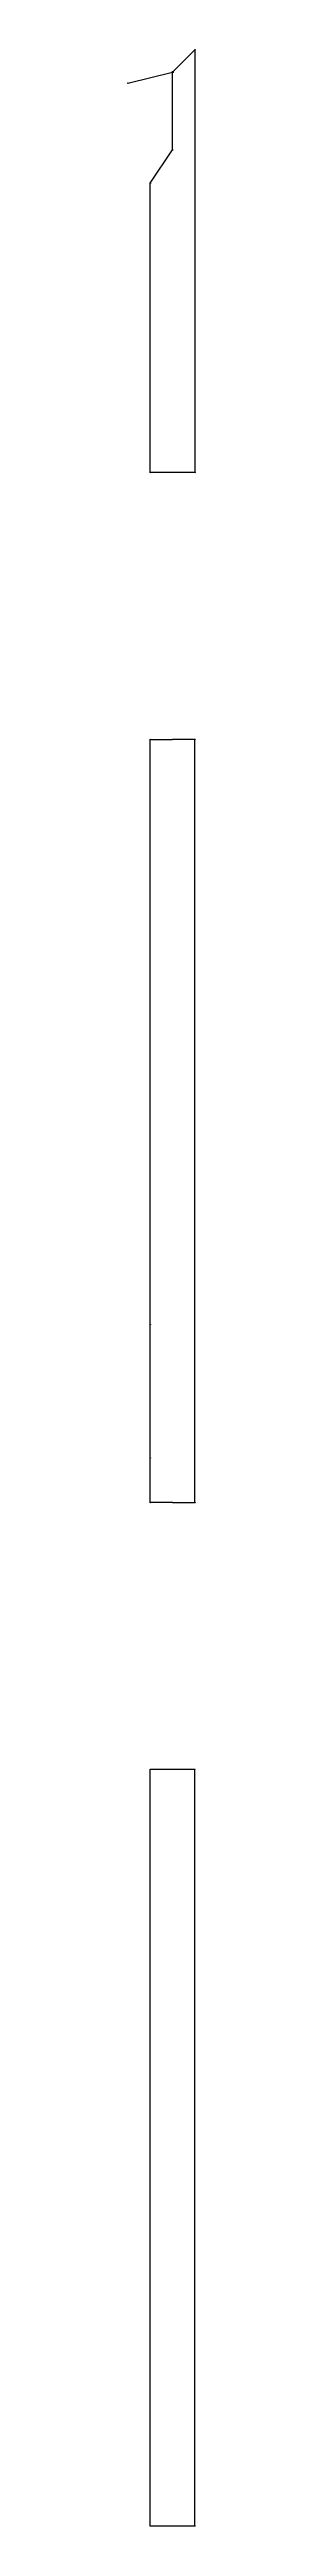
# Model space of a CAD drawing. Header units: metres. Extents: x 7979 to 27142, y 8158 to 45276.
# Drawn here: x 24239 to 24542, y 34142 to 45276 of the extents above; entities that cross this region are included whole.
import ezdxf

# ---------------------------------------------------------------- set-up
doc = ezdxf.new("R2010")
doc.units = ezdxf.units.M

msp = doc.modelspace()

# ---------------------------------------------------------------- linework, layer by layer
for p, q in [((24540, 45275), (24440, 45175)), ((24540, 45275), (24540, 43375)), ((24240, 45125), (24440, 45175)), ((24440, 44825), (24440, 45175)), ((24340, 44675), (24440, 44825)), ((24340, 43375), (24340, 44675)), ((24540, 43375), (24340, 43375)), ((24340, 39545), (24340, 42175)), ((24340, 42175), (24440, 42175)), ((24540, 42175), (24440, 42175)), ((24540, 38745), (24540, 42175)), ((24340, 38945), (24340, 39545)), ((24340, 38745), (24340, 38945)), ((24440, 38745), (24340, 38745)), ((24440, 38745), (24540, 38745)), ((24340, 34145), (24340, 37545)), ((24540, 37545), (24340, 37545)), ((24540, 34145), (24540, 37545)), ((24340, 34145), (24540, 34145))]:
    msp.add_line(p, q)
at = {"layer": 'debug', "color": 5}
for centre, radius in [((24540, 45275), 1), ((24240, 45125), 1), ((24440, 44825), 1), ((24340, 44675), 1), ((24340, 43375), 1), ((24540, 43375), 1), ((24340, 42175), 1), ((24440, 42175), 1), ((24540, 42175), 1), ((24340, 39545), 1), ((24340, 38945), 1), ((24340, 38745), 1), ((24440, 38745), 1), ((24540, 38745), 1), ((24340, 37545), 1), ((24440, 37545), 0), ((24540, 37545), 1), ((24340, 34145), 1), ((24540, 34145), 1)]:
    msp.add_circle(centre, radius, dxfattribs=at)
at = {"layer": 'debug', "color": 3}
msp.add_circle((24440, 45175), 3, dxfattribs=at)

# ---------------------------------------------------------------- texts
at = {"layer": 'debug', "char_height": 2.5, "attachment_point": 1}
for s, insert in [('2', (24540, 45275)), ('2', (24240, 45125)), ('3', (24440, 45175)), ('2', (24440, 44825)), ('2', (24340, 44675)), ('2', (24340, 43375)), ('2', (24540, 43375)), ('2', (24340, 42175)), ('2', (24440, 42175)), ('2', (24540, 42175)), ('2', (24340, 39545)), ('2', (24340, 38945)), ('2', (24340, 38745)), ('2', (24440, 38745)), ('2', (24540, 38745)), ('2', (24340, 37545)), ('0', (24440, 37545)), ('2', (24540, 37545)), ('2', (24340, 34145)), ('2', (24540, 34145))]:
    msp.add_mtext(s, dxfattribs=dict(at, insert=insert))

doc.saveas('drawing.dxf')
